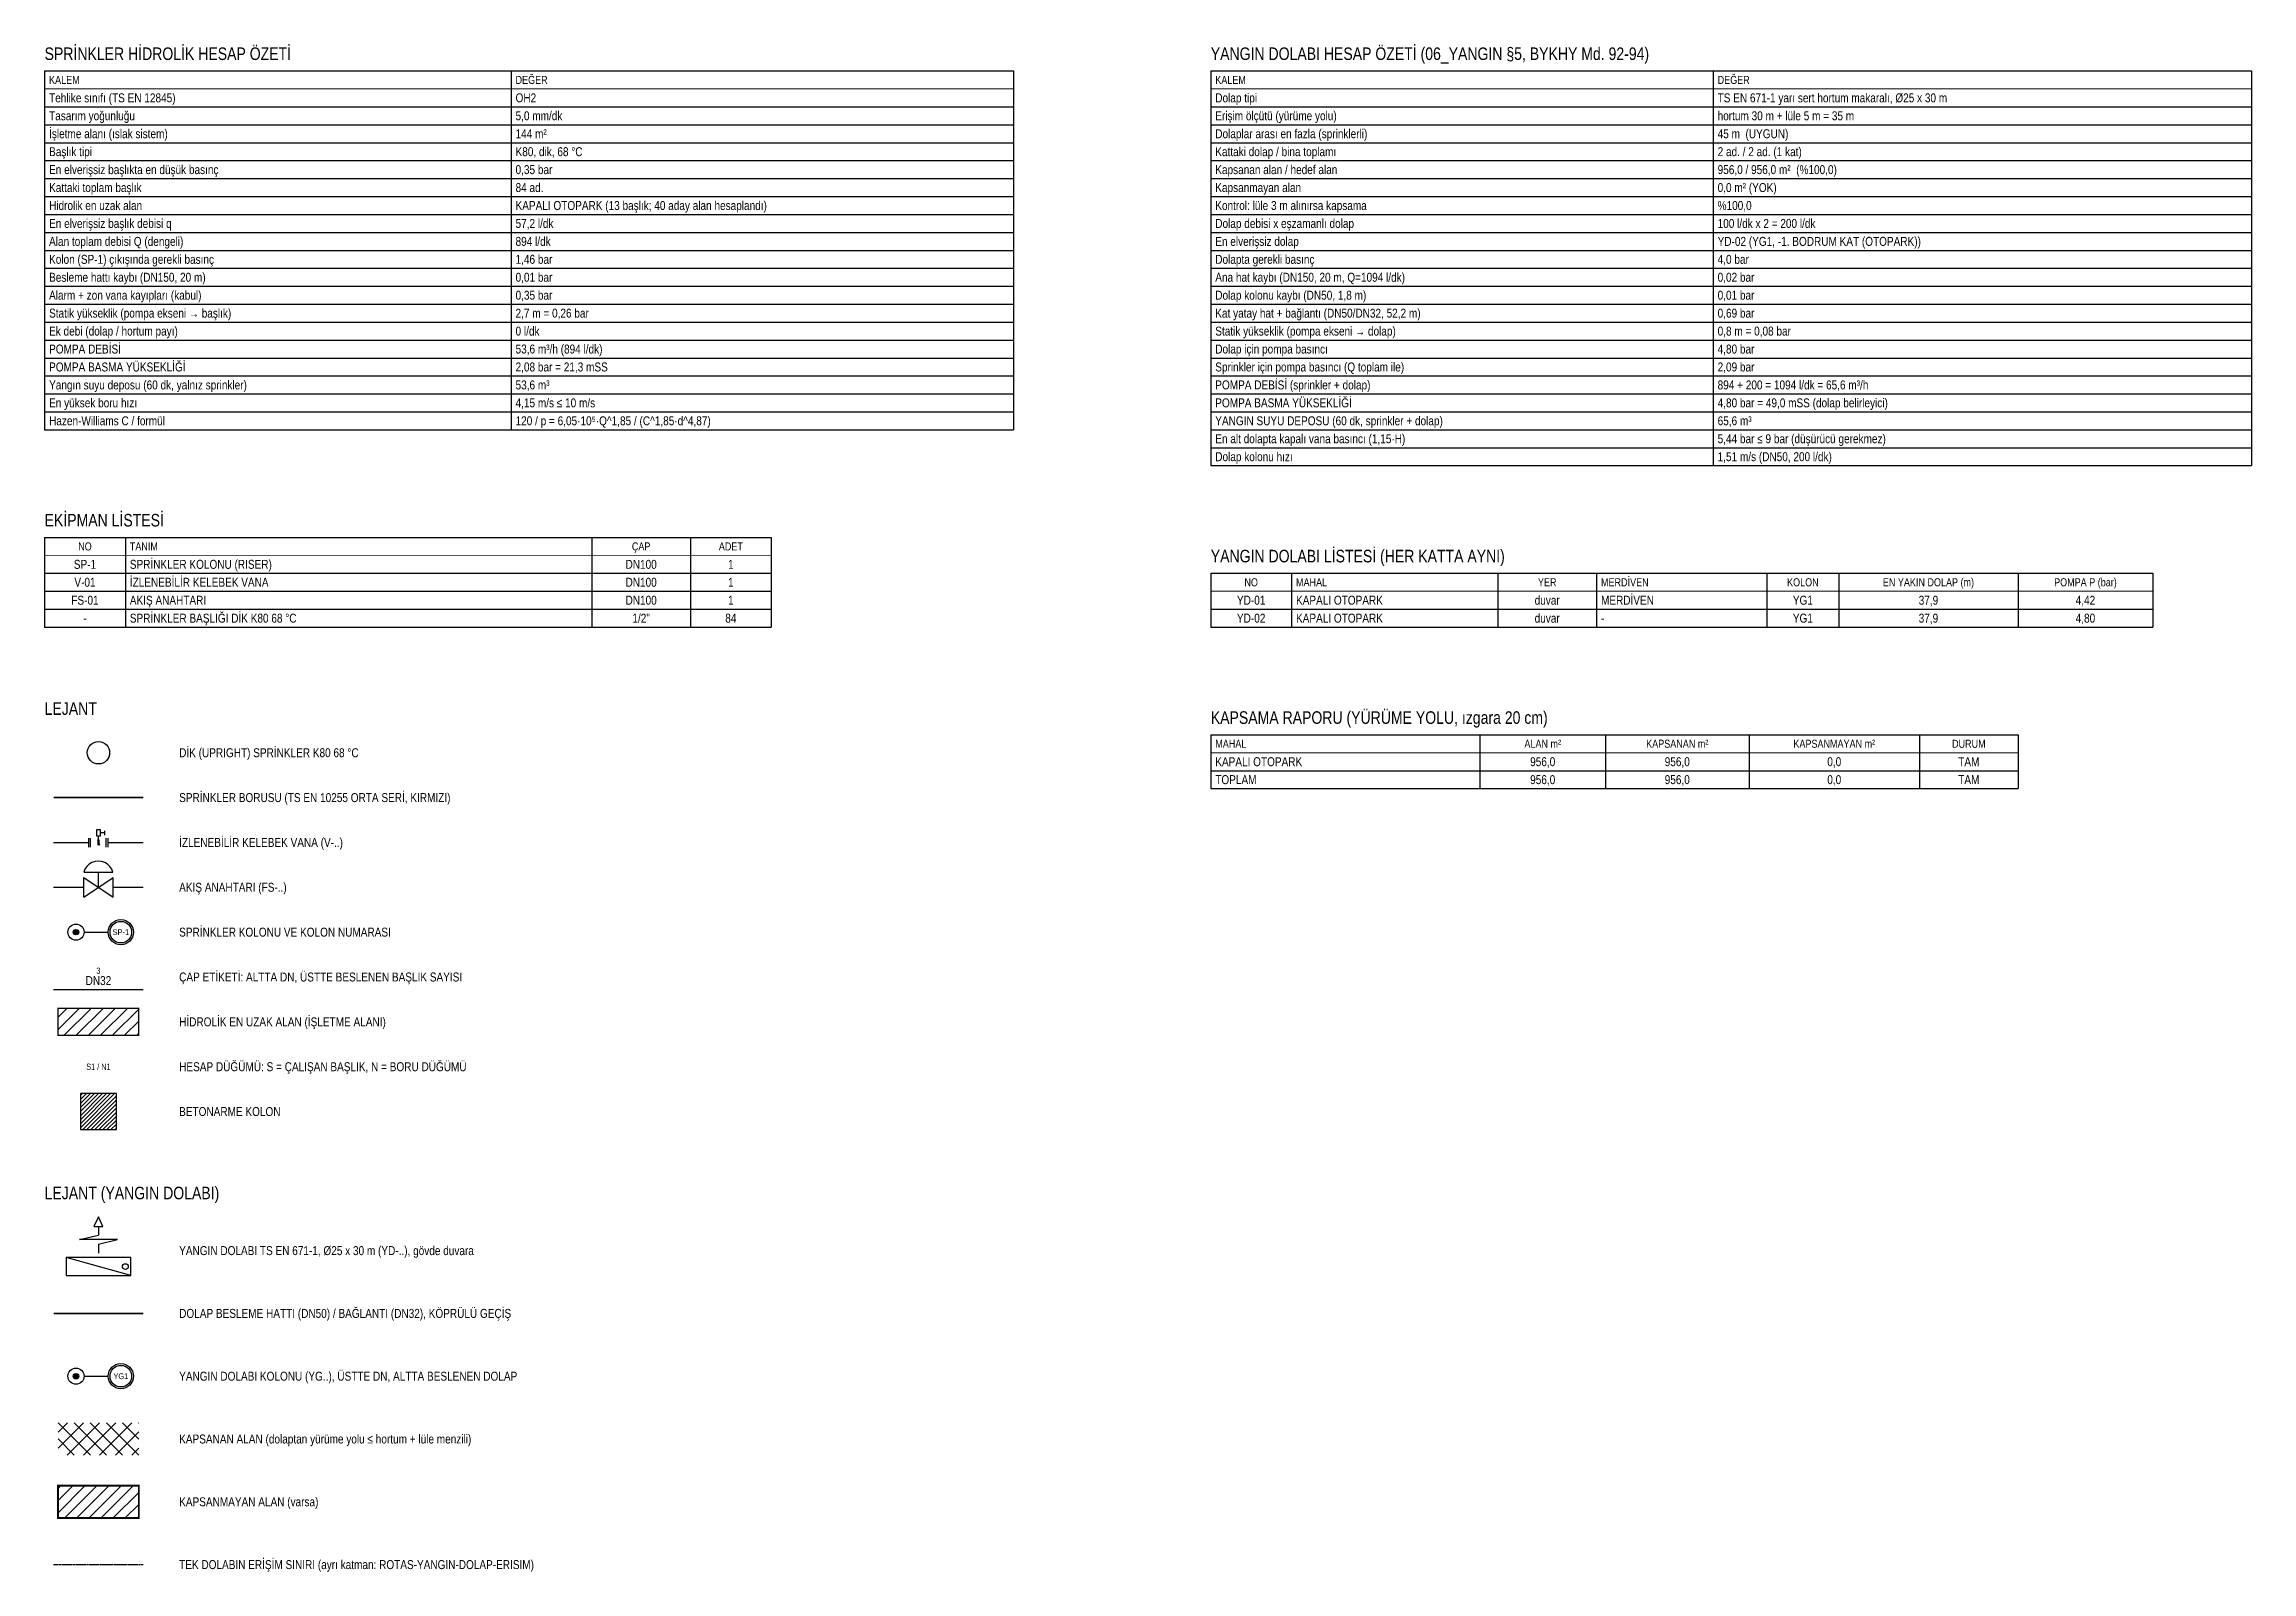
# Model space of a CAD drawing. Header units: centimetres. Extents: x 0 to 9130, y -568 to 3288.
# Drawn here: x 5350 to 7810, y 827 to 2530 of the extents above; entities that cross this region are included whole.
import ezdxf
from ezdxf.enums import TextEntityAlignment as Align

# ---------------------------------------------------------------- set-up
doc = ezdxf.new("R2010")
doc.units = ezdxf.units.CM
doc.linetypes.add('DASHED', pattern=[1.524, 1.27, -0.254])
for name, color, linetype in [('MTY-VANA', 1, 'Continuous'), ('ROTAS-MIMARI-KOLON', 8, 'Continuous'), ('ROTAS-MIMARI-KOLON-TARAMA', 9, 'Continuous'), ('ROTAS-YANGIN-DOLAP', 1, 'Continuous'), ('ROTAS-YANGIN-DOLAP-BORU', 1, 'Continuous'), ('ROTAS-YANGIN-DOLAP-ERISIM', 3, 'DASHED'), ('ROTAS-YANGIN-DOLAP-KAPSAMA', 3, 'Continuous'), ('ROTAS-YANGIN-DOLAP-KAPSANMAYAN', 1, 'Continuous'), ('ROTAS-YANGIN-DOLAP-KOLON', 6, 'Continuous'), ('ROTAS-YANGIN-DUGUM', 3, 'Continuous'), ('ROTAS-YANGIN-HIDROLIK-ALAN', 2, 'Continuous'), ('ROTAS-YANGIN-HIDROLIK-TARAMA', 8, 'Continuous'), ('ROTAS-YANGIN-KOLON', 6, 'Continuous'), ('ROTAS-YANGIN-LEJANT', 7, 'Continuous'), ('ROTAS-YANGIN-SPR-BORU', 140, 'Continuous'), ('ROTAS-YANGIN-SPR-CAP', 141, 'Continuous'), ('ROTAS-YANGIN-SPRINKLER', 15, 'Continuous'), ('ROTAS-YANGIN-TABLO', 7, 'Continuous'), ('ROTAS-YANGIN-VANA', 1, 'Continuous')]:
    doc.layers.add(name, color=color, linetype=linetype)
doc.styles.add('CAP', font='wturkce.SHX', dxfattribs={"width": 0.65})
doc.styles.add('ROTAS', font='arial.ttf')

msp = doc.modelspace()

# ---------------------------------------------------------------- texts
at = {"layer": 'ROTAS-YANGIN-DOLAP-KOLON', "style": 'ROTAS', "width": 0.8}
msp.add_text('YG1', height=6.5, dxfattribs=at).set_placement((5435, 1045), align=Align.MIDDLE_CENTER)
at = {"layer": 'ROTAS-YANGIN-DUGUM', "style": 'ROTAS', "width": 0.8}
msp.add_text('S1 / N1', height=7, dxfattribs=at).set_placement((5410, 1390), align=Align.MIDDLE_CENTER)
at = {"layer": 'ROTAS-YANGIN-KOLON', "style": 'ROTAS', "width": 0.8}
msp.add_text('SP-1', height=6.5, dxfattribs=at).set_placement((5435, 1540), align=Align.MIDDLE_CENTER)
at = {"layer": 'ROTAS-YANGIN-LEJANT', "style": 'ROTAS', "width": 0.8}
for s, p in [('LEJANT', (5350, 1778)), ('LEJANT (YANGIN DOLABI)', (5350, 1238))]:
    msp.add_text(s, height=14, dxfattribs=at).set_placement(p, align=Align.BOTTOM_LEFT)
for s, p in [('DİK (UPRIGHT) SPRİNKLER K80 68 °C', (5500, 1740)), ('SPRİNKLER BORUSU (TS EN 10255 ORTA SERİ, KIRMIZI)', (5500, 1690)), ('İZLENEBİLİR KELEBEK VANA (V-..)', (5500, 1640)), ('AKIŞ ANAHTARI (FS-..)', (5500, 1590)), ('SPRİNKLER KOLONU VE KOLON NUMARASI', (5500, 1540)), ('ÇAP ETİKETİ: ALTTA DN, ÜSTTE BESLENEN BAŞLIK SAYISI', (5500, 1490)), ('HİDROLİK EN UZAK ALAN (İŞLETME ALANI)', (5500, 1440)), ('HESAP DÜĞÜMÜ: S = ÇALIŞAN BAŞLIK, N = BORU DÜĞÜMÜ', (5500, 1390)), ('BETONARME KOLON', (5500, 1340)), ('YANGIN DOLABI TS EN 671-1, Ø25 x 30 m (YD-..), gövde duvara', (5500, 1185)), ('DOLAP BESLEME HATTI (DN50) / BAĞLANTI (DN32), KÖPRÜLÜ GEÇİŞ', (5500, 1115)), ('YANGIN DOLABI KOLONU (YG..), ÜSTTE DN, ALTTA BESLENEN DOLAP', (5500, 1045)), ('KAPSANAN ALAN (dolaptan yürüme yolu ≤ hortum + lüle menzili)', (5500, 975)), ('KAPSANMAYAN ALAN (varsa)', (5500, 905)), ('TEK DOLABIN ERİŞİM SINIRI (ayrı katman: ROTAS-YANGIN-DOLAP-ERISIM)', (5500, 835))]:
    msp.add_text(s, height=10, dxfattribs=at).set_placement(p, align=Align.MIDDLE_LEFT)
at = {"layer": 'ROTAS-YANGIN-SPR-CAP', "style": 'ROTAS', "width": 0.8}
for s, height, p in [('DN32', 10, (5410, 1486)), ('3', 7, (5410, 1497))]:
    msp.add_text(s, height=height, dxfattribs=at).set_placement(p, align=Align.MIDDLE_CENTER)
at = {"layer": 'ROTAS-YANGIN-TABLO', "style": 'ROTAS', "width": 0.8}
for s, p in [('SPRİNKLER HİDROLİK HESAP ÖZETİ', (5350, 2508)), ('YANGIN DOLABI HESAP ÖZETİ (06_YANGIN §5, BYKHY Md. 92-94)', (6650, 2508)), ('EKİPMAN LİSTESİ', (5350, 1988)), ('YANGIN DOLABI LİSTESİ (HER KATTA AYNI)', (6650, 1948)), ('KAPSAMA RAPORU (YÜRÜME YOLU, ızgara 20 cm)', (6650, 1768))]:
    msp.add_text(s, height=14, dxfattribs=at).set_placement(p, align=Align.BOTTOM_LEFT)
for s, height, p in [('KALEM', 9, (5355, 2490)), ('DEĞER', 9, (5875, 2490)), ('KALEM', 9, (6655, 2490)), ('DEĞER', 9, (7215, 2490)), ('Tehlike sınıfı (TS EN 12845)', 10, (5355, 2470)), ('OH2', 10, (5875, 2470)), ('Dolap tipi', 10, (6655, 2470)), ('TS EN 671-1 yarı sert hortum makaralı, Ø25 x 30 m', 10, (7215, 2470)), ('Tasarım yoğunluğu', 10, (5355, 2450)), ('İşletme alanı (ıslak sistem)', 10, (5355, 2430)), ('5,0 mm/dk', 10, (5875, 2450)), ('Erişim ölçütü (yürüme yolu)', 10, (6655, 2450)), ('hortum 30 m + lüle 5 m = 35 m', 10, (7215, 2450)), ('Başlık tipi', 10, (5355, 2410)), ('144 m²', 10, (5875, 2430)), ('K80, dik, 68 °C', 10, (5875, 2410)), ('Dolaplar arası en fazla (sprinklerli)', 10, (6655, 2430)), ('Kattaki dolap / bina toplamı', 10, (6655, 2410)), ('45 m  (UYGUN)', 10, (7215, 2430)), ('2 ad. / 2 ad. (1 kat)', 10, (7215, 2410)), ('En elverişsiz başlıkta en düşük basınç', 10, (5355, 2390)), ('0,35 bar', 10, (5875, 2390)), ('Kapsanan alan / hedef alan', 10, (6655, 2390)), ('956,0 / 956,0 m²  (%100,0)', 10, (7215, 2390)), ('Kattaki toplam başlık', 10, (5355, 2370)), ('84 ad.', 10, (5875, 2370)), ('Kapsanmayan alan', 10, (6655, 2370)), ('0,0 m² (YOK)', 10, (7215, 2370)), ('Hidrolik en uzak alan', 10, (5355, 2350)), ('KAPALI OTOPARK (13 başlık; 40 aday alan hesaplandı)', 10, (5875, 2350)), ('Kontrol: lüle 3 m alınırsa kapsama', 10, (6655, 2350)), ('%100,0', 10, (7215, 2350)), ('Alan toplam debisi Q (dengeli)', 10, (5355, 2310)), ('En elverişsiz başlık debisi q', 10, (5355, 2330)), ('57,2 l/dk', 10, (5875, 2330)), ('894 l/dk', 10, (5875, 2310)), ('Dolap debisi x eşzamanlı dolap', 10, (6655, 2330)), ('En elverişsiz dolap', 10, (6655, 2310)), ('YD-02 (YG1, -1. BODRUM KAT (OTOPARK))', 10, (7215, 2310)), ('100 l/dk x 2 = 200 l/dk', 10, (7215, 2330)), ('Kolon (SP-1) çıkışında gerekli basınç', 10, (5355, 2290)), ('1,46 bar', 10, (5875, 2290)), ('Dolapta gerekli basınç', 10, (6655, 2290)), ('4,0 bar', 10, (7215, 2290)), ('Besleme hattı kaybı (DN150, 20 m)', 10, (5355, 2270)), ('0,01 bar', 10, (5875, 2270)), ('Ana hat kaybı (DN150, 20 m, Q=1094 l/dk)', 10, (6655, 2270)), ('0,02 bar', 10, (7215, 2270)), ('Alarm + zon vana kayıpları (kabul)', 10, (5355, 2250)), ('0,35 bar', 10, (5875, 2250)), ('Dolap kolonu kaybı (DN50, 1,8 m)', 10, (6655, 2250)), ('0,01 bar', 10, (7215, 2250)), ('Statik yükseklik (pompa ekseni → başlık)', 10, (5355, 2230)), ('Ek debi (dolap / hortum payı)', 10, (5355, 2210)), ('0 l/dk', 10, (5875, 2210)), ('2,7 m = 0,26 bar', 10, (5875, 2230)), ('Statik yükseklik (pompa ekseni → dolap)', 10, (6655, 2210)), ('Kat yatay hat + bağlantı (DN50/DN32, 52,2 m)', 10, (6655, 2230)), ('0,69 bar', 10, (7215, 2230)), ('0,8 m = 0,08 bar', 10, (7215, 2210)), ('POMPA DEBİSİ', 10, (5355, 2190)), ('53,6 m³/h (894 l/dk)', 10, (5875, 2190)), ('Dolap için pompa basıncı', 10, (6655, 2190)), ('4,80 bar', 10, (7215, 2190)), ('POMPA BASMA YÜKSEKLİĞİ', 10, (5355, 2170)), ('2,08 bar = 21,3 mSS', 10, (5875, 2170)), ('Sprinkler için pompa basıncı (Q toplam ile)', 10, (6655, 2170)), ('2,09 bar', 10, (7215, 2170)), ('Yangın suyu deposu (60 dk, yalnız sprinkler)', 10, (5355, 2150)), ('53,6 m³', 10, (5875, 2150)), ('POMPA DEBİSİ (sprinkler + dolap)', 10, (6655, 2150)), ('894 + 200 = 1094 l/dk = 65,6 m³/h', 10, (7215, 2150)), ('En yüksek boru hızı', 10, (5355, 2130)), ('4,15 m/s ≤ 10 m/s', 10, (5875, 2130)), ('POMPA BASMA YÜKSEKLİĞİ', 10, (6655, 2130)), ('4,80 bar = 49,0 mSS (dolap belirleyici)', 10, (7215, 2130)), ('Hazen-Williams C / formül', 10, (5355, 2110)), ('120 / p = 6,05·10⁵·Q^1,85 / (C^1,85·d^4,87)', 10, (5875, 2110)), ('YANGIN SUYU DEPOSU (60 dk, sprinkler + dolap)', 10, (6655, 2110)), ('En alt dolapta kapalı vana basıncı (1,15·H)', 10, (6655, 2090)), ('5,44 bar ≤ 9 bar (düşürücü gerekmez)', 10, (7215, 2090)), ('65,6 m³', 10, (7215, 2110)), ('Dolap kolonu hızı', 10, (6655, 2070)), ('1,51 m/s (DN50, 200 l/dk)', 10, (7215, 2070)), ('TANIM', 9, (5445, 1970)), ('SPRİNKLER KOLONU (RISER)', 10, (5445, 1950)), ('İZLENEBİLİR KELEBEK VANA', 10, (5445, 1930)), ('MAHAL', 9, (6745, 1930)), ('MERDİVEN', 9, (7085, 1930)), ('AKIŞ ANAHTARI', 10, (5445, 1910)), ('SPRİNKLER BAŞLIĞI DİK K80 68 °C', 10, (5445, 1890)), ('KAPALI OTOPARK', 10, (6745, 1910)), ('KAPALI OTOPARK', 10, (6745, 1890)), ('MERDİVEN', 10, (7085, 1910)), ('-', 10, (7085, 1890)), ('MAHAL', 9, (6655, 1750)), ('KAPALI OTOPARK', 10, (6655, 1730)), ('TOPLAM', 10, (6655, 1710))]:
    msp.add_text(s, height=height, dxfattribs=at).set_placement(p, align=Align.MIDDLE_LEFT)
for s, height, p in [('NO', 9, (5395, 1970)), ('ÇAP', 9, (6015, 1970)), ('ADET', 9, (6115, 1970)), ('SP-1', 10, (5395, 1950)), ('DN100', 10, (6015, 1950)), ('1', 10, (6115, 1950)), ('V-01', 10, (5395, 1930)), ('DN100', 10, (6015, 1930)), ('1', 10, (6115, 1930)), ('NO', 9, (6695, 1930)), ('YER', 9, (7025, 1930)), ('KOLON', 9, (7310, 1930)), ('EN YAKIN DOLAP (m)', 9, (7450, 1930)), ('POMPA P (bar)', 9, (7625, 1930)), ('FS-01', 10, (5395, 1910)), ('DN100', 10, (6015, 1910)), ('1/2"', 10, (6015, 1890)), ('84', 10, (6115, 1890)), ('1', 10, (6115, 1910)), ('YD-01', 10, (6695, 1910)), ('YD-02', 10, (6695, 1890)), ('duvar', 10, (7025, 1910)), ('duvar', 10, (7025, 1890)), ('YG1', 10, (7310, 1910)), ('YG1', 10, (7310, 1890)), ('37,9', 10, (7450, 1910)), ('37,9', 10, (7450, 1890)), ('4,42', 10, (7625, 1910)), ('4,80', 10, (7625, 1890)), ('-', 10, (5395, 1890)), ('ALAN m²', 9, (7020, 1750)), ('KAPSANAN m²', 9, (7170, 1750)), ('KAPSANMAYAN m²', 9, (7345, 1750)), ('DURUM', 9, (7495, 1750)), ('956,0', 10, (7020, 1730)), ('956,0', 10, (7170, 1730)), ('0,0', 10, (7345, 1730)), ('TAM', 10, (7495, 1730)), ('956,0', 10, (7020, 1710)), ('956,0', 10, (7170, 1710)), ('0,0', 10, (7345, 1710)), ('TAM', 10, (7495, 1710))]:
    msp.add_text(s, height=height, dxfattribs=at).set_placement(p, align=Align.MIDDLE_CENTER)

# ---------------------------------------------------------------- blocks, each defined once
blk = doc.blocks.new('ROTAS-SPR-DIK')
blk.add_circle((0, 0), 12.5)
blk = doc.blocks.new('MTY-IZLENEBILIR KELEBEK VANA')
at = {"layer": 'MTY-VANA', "linetype": 'Continuous'}
for p, q in [((-10.7, -5.1), (-10.7, 4.9)), ((-10.7, -5.1), (-10.7, 4.9)), ((-10.7, -5.1), (-10.7, 4.9)), ((-10.7, -5.1), (-10.7, 4.9)), ((-8.7, -5.1), (-8.7, 4.9)), ((-8.7, -5.1), (-8.7, 4.9)), ((-8.7, -5.1), (-8.7, 4.9)), ((-8.7, -5.1), (-8.7, 4.9)), ((0, 0), (0, 7.4)), ((0, 0), (0, 7.4)), ((0, 0), (0, 7.4)), ((0, 0), (0, 7.4)), ((8.7, -5.1), (8.7, 4.9)), ((8.7, -5.1), (8.7, 4.9)), ((8.7, -5.1), (8.7, 4.9)), ((8.7, -5.1), (8.7, 4.9)), ((10.7, -5.1), (10.7, 4.9)), ((10.7, -5.1), (10.7, 4.9)), ((10.7, -5.1), (10.7, 4.9)), ((10.7, -5.1), (10.7, 4.9))]:
    blk.add_line(p, q, dxfattribs=at)
at = {"layer": 'MTY-VANA'}
for p, q in [((-1.2, 3.1), (1.2, -3.1)), ((-1.2, 3.1), (1.2, -3.1)), ((-1.2, 3.1), (1.2, -3.1)), ((7, 10.6), (2.2, 10.6)), ((7, 10.6), (2.2, 10.6)), ((7, 10.6), (2.2, 10.6)), ((7, 10.6), (2.2, 10.6)), ((7, 8.2), (7, 13.1)), ((7, 8.2), (7, 13.1)), ((7, 8.2), (7, 13.1)), ((7, 8.2), (7, 13.1))]:
    blk.add_line(p, q, dxfattribs=at)
blk.add_lwpolyline([(-2.2, 13.9), (-2.2, 7.4), (2.2, 7.4), (2.2, 13.9)], close=True, dxfattribs=at)
blk.add_lwpolyline([(-2.2, 13.9), (-2.2, 7.4), (2.2, 7.4), (2.2, 13.9)], close=True, dxfattribs=at)
blk.add_lwpolyline([(-2.2, 13.9), (-2.2, 7.4), (2.2, 7.4), (2.2, 13.9)], close=True, dxfattribs=at)
blk.add_lwpolyline([(-2.2, 13.9), (-2.2, 7.4), (2.2, 7.4), (2.2, 13.9)], close=True, dxfattribs=at)
at = {"layer": 'MTY-VANA', "linetype": 'Continuous'}
blk.add_trace([(-1.2, 3.1), (1.2, 3.1), (-1.2, -3.1), (1.2, -3.1)], dxfattribs=at)
blk.add_trace([(-1.2, 3.1), (1.2, 3.1), (-1.2, -3.1), (1.2, -3.1)], dxfattribs=at)
blk.add_trace([(-1.2, 3.1), (1.2, 3.1), (-1.2, -3.1), (1.2, -3.1)], dxfattribs=at)
blk.add_trace([(-1.2, 3.1), (1.2, 3.1), (-1.2, -3.1), (1.2, -3.1)], dxfattribs=at)
at = {"layer": 'MTY-VANA', "style": 'CAP', "width": 0.65}
blk.add_attdef('CAP', text='', height=5, rotation=270, dxfattribs=at).set_placement((0, 0), align=Align.CENTER)
blk = doc.blocks.new('ROTAS-AKIS-ANAHTARI')
for p, q in [((-16.3, 16.7), (16.2, 16.7)), ((-16.2, -11), (-16.2, 11)), ((-16.2, 11), (16.3, -11)), ((-16.2, -11), (16.3, 11)), ((0.1, 0), (0.1, 16.7)), ((16.3, -11), (16.3, 11))]:
    blk.add_line(p, q)
blk.add_lwpolyline([(16.2, 16.7), (14.8, 20.1), (12.8, 23.1), (10.1, 25.6), (7, 27.5), (3.5, 28.6), (-0.1, 29), (-3.7, 28.6), (-7.2, 27.5), (-10.3, 25.6), (-12.9, 23.1), (-15, 20.1), (-16.3, 16.7)])
blk = doc.blocks.new('ROTAS-SPR-KOLON')
blk.add_hatch(color=7).paths.add_polyline_path([(3, 0), (2.8, 1.1), (2.1, 2.1), (1.1, 2.8), (0, 3), (-1.1, 2.8), (-2.1, 2.1), (-2.8, 1.1), (-3, 0), (-2.8, -1.1), (-2.1, -2.1), (-1.1, -2.8), (0, -3), (1.1, -2.8), (2.1, -2.1), (2.8, -1.1)])
for radius in [9, 3]:
    blk.add_circle((0, 0), radius)
blk = doc.blocks.new('ROTAS-YANGIN-DOLABI-PLAN')
for p, q in [((0, 32.8), (-5, 22)), ((5, 22), (0, 32.8)), ((-21.2, 7.3), (0, 12.3)), ((21.2, 7.3), (-21.2, 7.3)), ((-5, 22), (5, 22)), ((0, 22), (0, 12.3)), ((0, 2.3), (21.2, 7.3)), ((0, 2.3), (0, -7.8)), ((36, -32.8), (-36, -12.8)), ((30, -22.8), (30, -22.8))]:
    blk.add_line(p, q)
for points in [[(-36, -12.8), (-36, -32.8), (36, -32.8), (36, -12.8), (-36, -12.8)], [(36, -32.8), (-36, -12.8), (-36, -32.8), (36, -32.8)]]:
    blk.add_lwpolyline(points)
blk.add_circle((30, -22.8), 3.25)
at = {"style": 'ROTAS'}
blk.add_attdef('NO', text='', height=6, dxfattribs=at).set_placement((0, 35.8), align=Align.BOTTOM_CENTER)

# ---------------------------------------------------------------- hatches: boundary and pattern name
at = {"layer": 'ROTAS-MIMARI-KOLON-TARAMA'}
h = msp.add_hatch(dxfattribs=at)
h.set_pattern_fill('ANSI31')
h.paths.add_polyline_path([(5390, 1320), (5430, 1320), (5430, 1360), (5390, 1360)])
at = {"layer": 'ROTAS-YANGIN-DOLAP-KAPSAMA'}
h = msp.add_hatch(dxfattribs=at)
h.set_pattern_fill('ANSI37', scale=4)
h.paths.add_polyline_path([(5365, 957), (5455, 957), (5455, 993), (5365, 993)])
at = {"layer": 'ROTAS-YANGIN-DOLAP-KAPSANMAYAN'}
h = msp.add_hatch(dxfattribs=at)
h.set_pattern_fill('ANSI31', scale=3)
h.paths.add_polyline_path([(5365, 887), (5455, 887), (5455, 923), (5365, 923)])
at = {"layer": 'ROTAS-YANGIN-HIDROLIK-TARAMA'}
h = msp.add_hatch(dxfattribs=at)
h.set_pattern_fill('ANSI31', scale=3)
h.paths.add_polyline_path([(5365, 1425), (5455, 1425), (5455, 1455), (5365, 1455)])

# ---------------------------------------------------------------- linework, layer by layer
at = {"layer": 'ROTAS-MIMARI-KOLON'}
msp.add_lwpolyline([(5390, 1320), (5430, 1320), (5430, 1360), (5390, 1360)], close=True, dxfattribs=at)
at = {"layer": 'ROTAS-YANGIN-DOLAP-BORU', "const_width": 2}
msp.add_lwpolyline([(5360, 1115), (5460, 1115)], dxfattribs=at)
at = {"layer": 'ROTAS-YANGIN-DOLAP-ERISIM', "linetype": 'DASHED', "ltscale": 2}
msp.add_lwpolyline([(5360, 835), (5460, 835)], dxfattribs=at)
at = {"layer": 'ROTAS-YANGIN-DOLAP-KAPSANMAYAN', "const_width": 2}
msp.add_lwpolyline([(5365, 887), (5455, 887), (5455, 923), (5365, 923)], close=True, dxfattribs=at)
at = {"layer": 'ROTAS-YANGIN-DOLAP-KOLON'}
msp.add_line((5394, 1045), (5421, 1045), dxfattribs=at)
for radius in [14, 12]:
    msp.add_circle((5435, 1045), radius, dxfattribs=at)
at = {"layer": 'ROTAS-YANGIN-HIDROLIK-ALAN', "linetype": 'DASHED', "ltscale": 2, "const_width": 1.5}
msp.add_lwpolyline([(5365, 1425), (5455, 1425), (5455, 1455), (5365, 1455)], close=True, dxfattribs=at)
at = {"layer": 'ROTAS-YANGIN-KOLON'}
msp.add_line((5394, 1540), (5421, 1540), dxfattribs=at)
for radius in [14, 12]:
    msp.add_circle((5435, 1540), radius, dxfattribs=at)
at = {"layer": 'ROTAS-YANGIN-SPR-BORU', "const_width": 2}
msp.add_lwpolyline([(5360, 1690), (5460, 1690)], dxfattribs=at)
at = {"layer": 'ROTAS-YANGIN-SPR-BORU'}
for points in [[(5360, 1640), (5399.3, 1640)], [(5420.7, 1640), (5460, 1640)], [(5360, 1590), (5393.7, 1590)], [(5426.3, 1590), (5460, 1590)], [(5360, 1476), (5460, 1476)]]:
    msp.add_lwpolyline(points, dxfattribs=at)
at = {"layer": 'ROTAS-YANGIN-TABLO'}
for p, q in [((5350, 2500), (5350, 2100)), ((5870, 2500), (5870, 2100)), ((6430, 2500), (6430, 2100)), ((6650, 2500), (6650, 2060)), ((7210, 2500), (7210, 2060)), ((7810, 2500), (7810, 2060)), ((5350, 1980), (5350, 1880)), ((5440, 1980), (5440, 1880)), ((5960, 1980), (5960, 1880)), ((6070, 1980), (6070, 1880)), ((6160, 1980), (6160, 1880)), ((6650, 1940), (6650, 1880)), ((6740, 1940), (6740, 1880)), ((6970, 1940), (6970, 1880)), ((7080, 1940), (7080, 1880)), ((7270, 1940), (7270, 1880)), ((7350, 1940), (7350, 1880)), ((7550, 1940), (7550, 1880)), ((7700, 1940), (7700, 1880)), ((6650, 1760), (6650, 1700)), ((6950, 1760), (6950, 1700)), ((7090, 1760), (7090, 1700)), ((7250, 1760), (7250, 1700)), ((7440, 1760), (7440, 1700)), ((7550, 1760), (7550, 1700))]:
    msp.add_line(p, q, dxfattribs=at)
for points in [[(5350, 2500), (6430, 2500)], [(6650, 2500), (7810, 2500)], [(5350, 2460), (6430, 2460)], [(5350, 2440), (6430, 2440)], [(6650, 2460), (7810, 2460)], [(6650, 2440), (7810, 2440)], [(5350, 2420), (6430, 2420)], [(6650, 2420), (7810, 2420)], [(5350, 2400), (6430, 2400)], [(6650, 2400), (7810, 2400)], [(5350, 2380), (6430, 2380)], [(6650, 2380), (7810, 2380)], [(5350, 2360), (6430, 2360)], [(5350, 2340), (6430, 2340)], [(6650, 2360), (7810, 2360)], [(6650, 2340), (7810, 2340)], [(5350, 2320), (6430, 2320)], [(6650, 2320), (7810, 2320)], [(5350, 2300), (6430, 2300)], [(6650, 2300), (7810, 2300)], [(5350, 2280), (6430, 2280)], [(6650, 2280), (7810, 2280)], [(5350, 2260), (6430, 2260)], [(5350, 2240), (6430, 2240)], [(6650, 2260), (7810, 2260)], [(6650, 2240), (7810, 2240)], [(5350, 2220), (6430, 2220)], [(6650, 2220), (7810, 2220)], [(5350, 2200), (6430, 2200)], [(6650, 2200), (7810, 2200)], [(5350, 2180), (6430, 2180)], [(6650, 2180), (7810, 2180)], [(5350, 2160), (6430, 2160)], [(6650, 2160), (7810, 2160)], [(5350, 2140), (6430, 2140)], [(5350, 2120), (6430, 2120)], [(6650, 2140), (7810, 2140)], [(6650, 2120), (7810, 2120)], [(5350, 2100), (6430, 2100)], [(6650, 2100), (7810, 2100)], [(6650, 2080), (7810, 2080)], [(6650, 2060), (7810, 2060)], [(5350, 1980), (6160, 1980)], [(5350, 1940), (6160, 1940)], [(5350, 1920), (6160, 1920)], [(6650, 1940), (7700, 1940)], [(5350, 1900), (6160, 1900)], [(6650, 1900), (7700, 1900)], [(5350, 1880), (6160, 1880)], [(6650, 1880), (7700, 1880)], [(6650, 1760), (7550, 1760)], [(6650, 1720), (7550, 1720)], [(6650, 1700), (7550, 1700)]]:
    msp.add_lwpolyline(points, dxfattribs=at)
at = {"layer": 'ROTAS-YANGIN-TABLO', "const_width": 1}
for points in [[(5350, 2480), (6430, 2480)], [(6650, 2480), (7810, 2480)], [(5350, 1960), (6160, 1960)], [(6650, 1920), (7700, 1920)], [(6650, 1740), (7550, 1740)]]:
    msp.add_lwpolyline(points, dxfattribs=at)

# ---------------------------------------------------------------- block references
at = {"layer": 'ROTAS-YANGIN-DOLAP'}
msp.add_blockref('ROTAS-YANGIN-DOLABI-PLAN', (5410, 1190), dxfattribs=at)
at = {"layer": 'ROTAS-YANGIN-DOLAP-KOLON'}
msp.add_blockref('ROTAS-SPR-KOLON', (5385, 1045), dxfattribs=at)
at = {"layer": 'ROTAS-YANGIN-KOLON'}
msp.add_blockref('ROTAS-SPR-KOLON', (5385, 1540), dxfattribs=at)
at = {"layer": 'ROTAS-YANGIN-SPRINKLER'}
msp.add_blockref('ROTAS-SPR-DIK', (5410, 1740), dxfattribs=at)
at = {"layer": 'ROTAS-YANGIN-VANA'}
for name, p in [('MTY-IZLENEBILIR KELEBEK VANA', (5410, 1640)), ('ROTAS-AKIS-ANAHTARI', (5410, 1590))]:
    msp.add_blockref(name, p, dxfattribs=at)

msp.set_redraw_order([(e.dxf.handle, doc.entitydb.next_handle()) for e in msp.query("TEXT MTEXT ATTDEF DIMENSION ARC_DIMENSION")])  # texts and dimensions are drawn at this point

doc.saveas('drawing.dxf')
